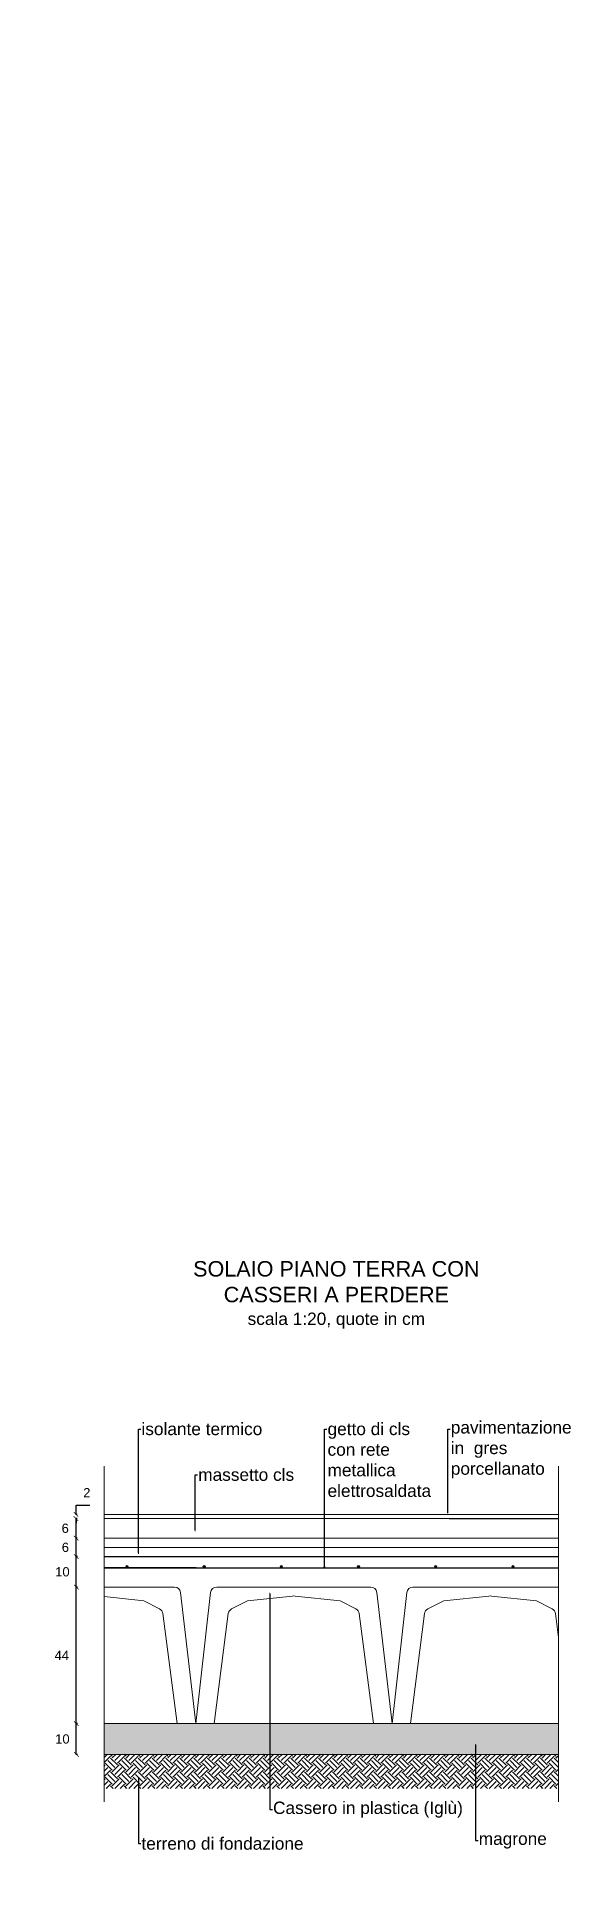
# Model space of a CAD drawing. Header units: millimetres. Extents: x 1415 to 3549, y 2194 to 4677.
# Drawn here: x 1769.38 to 1771.1, y 2310.04 to 2316.05 of the extents above; entities that cross this region are included whole.
import ezdxf
from ezdxf import colors
from ezdxf.entities.mleader import LeaderData, LeaderLine
from ezdxf.math import Vec2, Vec3

# ---------------------------------------------------------------- set-up
doc = ezdxf.new("R2010")
doc.units = ezdxf.units.MM
doc.linetypes.add('ACAD_ISO02W100', pattern=[15, 12, -3])
doc.linetypes.add('DASHDOT', pattern=[1, 0.5, -0.25, 0, -0.25])
doc.layers.get('0').update_dxf_attribs({"plot": 0})
doc.layers.add('AU_01_Struttura', color=1, linetype='Continuous')
doc.layers.add('trasferimento', color=252, linetype='Continuous')
for name, color, linetype, lineweight in [('Layer4', 7, 'Continuous', 15), ('quote', 252, 'Continuous', 5), ('sezione', 18, 'ACAD_ISO02W100', 20)]:
    doc.layers.add(name, color=color, linetype=linetype, lineweight=lineweight)
doc.layers.add('retini', color=7, linetype='DASHDOT', lineweight=9, true_color=0x636466)
doc.styles.get("Standard").update_dxf_attribs({"font": 'arial.ttf'})
doc.linetypes.add('ISOLAMENTO', pattern='A,0.00254,-2.54,[134,ltypeshp.shx,S=2.54,R=0,X=-2.54,Y=0],-5.08,[134,ltypeshp.shx,S=2.54,R=180,X=2.54,Y=0],-2.54', length=10.16254)
doc.dimstyles.new('quote c.a 1 sezione setti', dxfattribs={"dimtxt": 0.03, "dimasz": 0.015, "dimexe": 0.0005, "dimexo": 0.0015, "dimgap": 0.025, "dimtad": 2, "dimtih": 1, "dimtoh": 1, "dimdec": 0, "dimlfac": 100, "dimzin": 0, "dimdsep": 46, "dimtxsty": 'Standard', "dimblk": 'ARCHTICK', "dimcen": 0, "dimclre": 252, "dimadec": 0, "dimazin": 2, "dimtfac": 1, "dimtdec": 0, "dimtofl": 0, "dimtmove": 0, "dimatfit": 3, "dimfxl": 0.0035, "dimfxlon": 1, "dimtolj": 1, "dimtzin": 0, "dimarcsym": 0})

msp = doc.modelspace()

# ---------------------------------------------------------------- texts
at = {"layer": 'Layer4', "insert": (1769.7313, 2312.0898), "char_height": 0.0351, "width": 1.226372, "attachment_point": 1}
msp.add_mtext('\\pxqc;{\\H1.4245x;SOLAIO PIANO TERRA CON CASSERI A PERDERE\\P\\H0.8x;scala 1:20, quote in cm}', dxfattribs=at)

# ---------------------------------------------------------------- blocks, each defined once
blk = doc.blocks.new('_ArchTick')
at = {"color": 0, "linetype": 'ByBlock', "const_width": 0.15}
blk.add_lwpolyline([(-0.5, -0.5), (0.5, 0.5)], dxfattribs=at)
blk = doc.blocks.new('*D286')
at = {"layer": 'Defpoints', "color": 0, "transparency": 16777216}
for p in [(1769.5025, 2311.0349), (1769.5928, 2311.0349), (1769.5928, 2310.5933)]:
    blk.add_point(p, dxfattribs=at)
at = {"layer": 'quote', "color": 252, "lineweight": -2, "transparency": 16777216}
for p, q in [((1769.506, 2311.0349), (1769.502, 2311.0349)), ((1769.506, 2310.5933), (1769.502, 2310.5933))]:
    blk.add_line(p, q, dxfattribs=at)
at = {"layer": 'quote', "color": 0, "linetype": 'Continuous', "lineweight": -2, "transparency": 16777216}
blk.add_line((1769.5025, 2310.5933), (1769.5025, 2311.0349), dxfattribs=at)
at = {"layer": 'quote', "color": 0, "lineweight": -2, "transparency": 16777216, "xscale": 0.015, "yscale": 0.015, "zscale": 0.015}
for p, rotation in [((1769.5025, 2311.0349), 90), ((1769.5025, 2310.5933), 270)]:
    blk.add_blockref('_ArchTick', p, dxfattribs=dict(at, rotation=rotation))
at = {"layer": 'quote', "color": 0, "transparency": 16777216, "insert": (1769.4555, 2310.8141), "char_height": 0.03, "attachment_point": 5}
blk.add_mtext('\\A1;44', dxfattribs=at)
blk = doc.blocks.new('*D287')
at = {"layer": 'Defpoints', "color": 0, "transparency": 16777216}
for p in [(1769.5025, 2310.5933), (1769.5928, 2310.5933), (1769.5928, 2310.4933)]:
    blk.add_point(p, dxfattribs=at)
at = {"layer": 'quote', "color": 252, "lineweight": -2, "transparency": 16777216}
for p, q in [((1769.506, 2310.5933), (1769.502, 2310.5933)), ((1769.506, 2310.4933), (1769.502, 2310.4933))]:
    blk.add_line(p, q, dxfattribs=at)
at = {"layer": 'quote', "color": 0, "linetype": 'Continuous', "lineweight": -2, "transparency": 16777216}
blk.add_line((1769.5025, 2310.4933), (1769.5025, 2310.5933), dxfattribs=at)
at = {"layer": 'quote', "color": 0, "lineweight": -2, "transparency": 16777216, "xscale": 0.015, "yscale": 0.015, "zscale": 0.015}
for p, rotation in [((1769.5025, 2310.5933), 90), ((1769.5025, 2310.4933), 270)]:
    blk.add_blockref('_ArchTick', p, dxfattribs=dict(at, rotation=rotation))
at = {"layer": 'quote', "color": 0, "transparency": 16777216, "insert": (1769.4575, 2310.5433), "char_height": 0.03, "attachment_point": 5}
blk.add_mtext('\\A1;10', dxfattribs=at)
blk = doc.blocks.new('*D288')
at = {"layer": 'Defpoints', "color": 0, "transparency": 16777216}
for p in [(1769.5025, 2311.1333), (1769.5928, 2311.1333), (1769.5928, 2311.0349)]:
    blk.add_point(p, dxfattribs=at)
at = {"layer": 'quote', "color": 252, "lineweight": -2, "transparency": 16777216}
for p, q in [((1769.506, 2311.1333), (1769.502, 2311.1333)), ((1769.506, 2311.0349), (1769.502, 2311.0349))]:
    blk.add_line(p, q, dxfattribs=at)
at = {"layer": 'quote', "color": 0, "linetype": 'Continuous', "lineweight": -2, "transparency": 16777216}
blk.add_line((1769.5025, 2311.0349), (1769.5025, 2311.1333), dxfattribs=at)
at = {"layer": 'quote', "color": 0, "lineweight": -2, "transparency": 16777216, "xscale": 0.015, "yscale": 0.015, "zscale": 0.015}
for p, rotation in [((1769.5025, 2311.1333), 90), ((1769.5025, 2311.0349), 270)]:
    blk.add_blockref('_ArchTick', p, dxfattribs=dict(at, rotation=rotation))
at = {"layer": 'quote', "color": 0, "transparency": 16777216, "insert": (1769.4575, 2311.0841), "char_height": 0.03, "attachment_point": 5}
blk.add_mtext('\\A1;10', dxfattribs=at)
blk = doc.blocks.new('*D289')
at = {"layer": 'Defpoints', "color": 0, "transparency": 16777216}
for p in [(1769.502, 2311.1933), (1769.5928, 2311.1933), (1769.5928, 2311.1333)]:
    blk.add_point(p, dxfattribs=at)
at = {"layer": 'quote', "color": 252, "lineweight": -2, "transparency": 16777216}
for p, q in [((1769.5055, 2311.1933), (1769.5015, 2311.1933)), ((1769.5055, 2311.1333), (1769.5015, 2311.1333))]:
    blk.add_line(p, q, dxfattribs=at)
at = {"layer": 'quote', "color": 0, "linetype": 'Continuous', "lineweight": -2, "transparency": 16777216}
blk.add_line((1769.502, 2311.1333), (1769.502, 2311.1933), dxfattribs=at)
at = {"layer": 'quote', "color": 0, "lineweight": -2, "transparency": 16777216, "xscale": 0.015, "yscale": 0.015, "zscale": 0.015}
for p, rotation in [((1769.502, 2311.1933), 90), ((1769.502, 2311.1333), 270)]:
    blk.add_blockref('_ArchTick', p, dxfattribs=dict(at, rotation=rotation))
at = {"layer": 'quote', "color": 0, "transparency": 16777216, "insert": (1769.4671, 2311.1633), "char_height": 0.03, "attachment_point": 5}
blk.add_mtext('\\A1;6', dxfattribs=at)
blk = doc.blocks.new('*D290')
at = {"layer": 'Defpoints', "color": 0, "transparency": 16777216}
for p in [(1769.5928, 2311.2702), (1769.5015, 2311.2567), (1769.5928, 2311.2567)]:
    blk.add_point(p, dxfattribs=at)
at = {"layer": 'quote', "color": 252, "lineweight": -2, "transparency": 16777216}
for p, q in [((1769.505, 2311.2702), (1769.501, 2311.2702)), ((1769.505, 2311.2567), (1769.501, 2311.2567))]:
    blk.add_line(p, q, dxfattribs=at)
at = {"layer": 'quote', "color": 0, "linetype": 'Continuous', "lineweight": -2, "transparency": 16777216}
for p, q in [((1769.5015, 2311.2702), (1769.5015, 2311.3002)), ((1769.5015, 2311.3002), (1769.5464, 2311.3002)), ((1769.5015, 2311.2567), (1769.5015, 2311.2417))]:
    blk.add_line(p, q, dxfattribs=at)
at = {"layer": 'quote', "color": 0, "lineweight": -2, "transparency": 16777216, "xscale": 0.015, "yscale": 0.015, "zscale": 0.015}
for p, rotation in [((1769.5015, 2311.2702), 270), ((1769.5015, 2311.2567), 90)]:
    blk.add_blockref('_ArchTick', p, dxfattribs=dict(at, rotation=rotation))
at = {"layer": 'quote', "color": 0, "transparency": 16777216, "insert": (1769.5365, 2311.3403), "char_height": 0.03, "attachment_point": 5}
blk.add_mtext('\\A1;2', dxfattribs=at)
blk = doc.blocks.new('*D291')
at = {"layer": 'Defpoints', "color": 0, "transparency": 16777216}
for p in [(1769.5015, 2311.2567), (1769.5928, 2311.2567), (1769.5923, 2311.1933)]:
    blk.add_point(p, dxfattribs=at)
at = {"layer": 'quote', "color": 252, "lineweight": -2, "transparency": 16777216}
for p, q in [((1769.505, 2311.2567), (1769.501, 2311.2567)), ((1769.505, 2311.1933), (1769.501, 2311.1933))]:
    blk.add_line(p, q, dxfattribs=at)
at = {"layer": 'quote', "color": 0, "linetype": 'Continuous', "lineweight": -2, "transparency": 16777216}
blk.add_line((1769.5015, 2311.1933), (1769.5015, 2311.2567), dxfattribs=at)
at = {"layer": 'quote', "color": 0, "lineweight": -2, "transparency": 16777216, "xscale": 0.015, "yscale": 0.015, "zscale": 0.015}
for p, rotation in [((1769.5015, 2311.2567), 90), ((1769.5015, 2311.1933), 270)]:
    blk.add_blockref('_ArchTick', p, dxfattribs=dict(at, rotation=rotation))
at = {"layer": 'quote', "color": 0, "transparency": 16777216, "insert": (1769.4666, 2311.225), "char_height": 0.03, "attachment_point": 5}
blk.add_mtext('\\A1;6', dxfattribs=at)
blk = doc.blocks.new('*U1418')
at = {"layer": 'Layer4'}
h = blk.add_hatch(color=1, dxfattribs=at)
h.dxf.hatch_style = 1
h.paths.add_polyline_path([(0.004, 0, 1), (-0.004, 0, 1)])
at = {"layer": 'Layer4', "color": 1}
blk.add_circle((0, 0), 0.004, dxfattribs=at)
blk = doc.blocks.new('*U1419')
at = {"layer": 'retini', "color": 0, "linetype": 'ByBlock', "lineweight": -2, "transparency": 16777216}
for p in [(0, 0), (0.25, 0), (0.5, 0), (0.75, 0), (1, 0), (1.25, 0)]:
    blk.add_blockref('*U1418', p, dxfattribs=at)

# ---------------------------------------------------------------- dimensions: what is measured, and where the dimension line sits
at = {"layer": 'quote'}
dim = msp.add_linear_dim(base=(1769.5015, 2311.2567), p1=(1769.5928, 2311.2702), p2=(1769.5928, 2311.2567), angle=90, text='2', dimstyle='quote c.a 1 sezione setti', dxfattribs=at)
dim.commit()
dim.dimension.update_dxf_attribs({"geometry": '*D290', "text_midpoint": (1769.5365, 2311.3002), "dimtype": 160})
for base, p1, p2, picture, middle in [((1769.5015, 2311.2567), (1769.5923, 2311.1933), (1769.5928, 2311.2567), '*D291', (1769.5015, 2311.225)), ((1769.502, 2311.1933), (1769.5928, 2311.1333), (1769.5928, 2311.1933), '*D289', (1769.502, 2311.1633))]:
    dim = msp.add_linear_dim(base=base, p1=p1, p2=p2, angle=90, dimstyle='quote c.a 1 sezione setti', dxfattribs=at)
    dim.commit()
    dim.dimension.update_dxf_attribs({"geometry": picture, "text_midpoint": middle, "dimtype": 160})
for base, p1, p2, picture, middle in [((1769.5025, 2311.1333), (1769.5928, 2311.0349), (1769.5928, 2311.1333), '*D288', (1769.4575, 2311.0841)), ((1769.5025, 2311.0349), (1769.5928, 2310.5933), (1769.5928, 2311.0349), '*D286', (1769.4555, 2310.8141)), ((1769.5025, 2310.5933), (1769.5928, 2310.4933), (1769.5928, 2310.5933), '*D287', (1769.4575, 2310.5433))]:
    dim = msp.add_linear_dim(base=base, p1=p1, p2=p2, angle=90, dimstyle='quote c.a 1 sezione setti', dxfattribs=at)
    dim.commit()
    dim.dimension.update_dxf_attribs({"geometry": picture, "text_midpoint": middle})

# ---------------------------------------------------------------- hatches: boundary and pattern name
at = {"layer": 'Layer4'}
h = msp.add_hatch(dxfattribs=at)
h.set_pattern_fill('ANGLE', color=0)
h.set_pattern_definition([(0, (-0.4574, 0), (0, 6.985), [5.08, -1.905]), (90, (-0.4574, 0), (-6.985, 4e-16), [5.08, -1.905])])
h.paths.add_polyline_path([(1769.4622, 2316.0502), (1769.3756, 2316.0502), (1769.4622, 2315.9002)])
at = {"layer": 'trasferimento'}
h = msp.add_hatch(dxfattribs=at)
h.set_pattern_fill('AR-CONC', color=256, scale=0.0002, style=0)
h.set_pattern_definition([(50, (1678.87216, 2436.77221), (0.036436934, -0.003187817), [0.00381, -0.04191]), (355, (1678.87216, 2436.77221), (-0.007048565, 0.038211329), [0.003048, -0.033528]), (100.451, (1678.875198, 2436.771946), (0.0293885, 0.0350233376), [0.003238, -0.035618]), (46.1842, (1678.87216, 2436.78237), (0.054215808, -0.008408466), [0.005715, -0.062865]), (96.6356, (1678.87668, 2436.78167), (0.047480847, 0.049485111), [0.004857, -0.053427]), (351.184, (1678.87216, 2436.78237), (0.047480921, 0.049485024), [0.004572, -0.050292]), (21, (1678.87724, 2436.77983), (0.030322976, -0.0204531037), [0.00381, -0.04191]), (326, (1678.87724, 2436.77983), (0.012360406, 0.036837593), [0.003048, -0.033528]), (71.4514, (1678.879768, 2436.778127), (0.042683298, 0.0163845715), [0.003238, -0.035618]), (37.5, (1678.872161, 2436.772211), (0.0006177207, 0.0169110078), [0, -0.0331216, 0, -0.034036, 0, -0.033655]), (7.5, (1678.872161, 2436.772211), (0.0133639325, 0.020036115), [0, -0.0194056, 0, -0.0323596, 0, -0.012827]), (327.5, (1678.860833, 2436.772211), (0.027118119, -0.0011457488), [0, -0.0127, 0, -0.039624, 0, -0.052578]), (317.5, (1678.855753, 2436.772211), (0.0296258363, 0.0050852982), [0, -0.01651, 0, -0.0263144, 0, -0.037338])])
h.paths.add_polyline_path([(1771.0641, 2310.5933), (1769.5928, 2310.5933), (1769.5928, 2310.4933), (1771.0641, 2310.4933)])
h = msp.add_hatch(dxfattribs=at)
h.set_pattern_fill('EARTH', color=256, scale=0.005, angle=45, style=0)
h.set_pattern_definition([(45, (1680.641267, 2436.77221), (4e-18, 0.0449012806), [0.03175, -0.03175]), (45, (1680.632848, 2436.78063), (4e-18, 0.0449012806), [0.03175, -0.03175]), (45, (1680.62443, 2436.78905), (4e-18, 0.0449012806), [0.03175, -0.03175]), (135, (1680.62443, 2436.794662), (-0.0449012806, 4e-18), [0.03175, -0.03175]), (135, (1680.632848, 2436.80308), (-0.0449012806, 4e-18), [0.03175, -0.03175]), (135, (1680.641267, 2436.8115), (-0.0449012806, 4e-18), [0.03175, -0.03175])])
h.paths.add_polyline_path([(1771.0641, 2310.3835), (1769.5928, 2310.3835), (1769.5928, 2310.4933), (1771.0641, 2310.4933)])

# ---------------------------------------------------------------- linework, layer by layer
at = {"layer": 'AU_01_Struttura'}
msp.add_line((1770.7099, 2311.2567), (1770.8962, 2311.2567), dxfattribs=at)
at = {"layer": 'Layer4'}
for p, q in [((1769.5928, 2311.2702), (1771.0641, 2311.2702)), ((1771.0641, 2311.2567), (1769.5928, 2311.2567)), ((1769.5928, 2311.1933), (1771.0641, 2311.1933)), ((1771.0641, 2310.5933), (1769.5928, 2310.5933)), ((1771.0641, 2310.4933), (1769.5928, 2310.4933))]:
    msp.add_line(p, q, dxfattribs=at)
at = {"layer": 'Layer4', "color": 1, "lineweight": 30}
for p, q in [((1769.5925, 2311.097), (1769.8147, 2311.097)), ((1769.8147, 2311.097), (1770.6267, 2311.097)), ((1770.6267, 2311.097), (1771.0641, 2311.097))]:
    msp.add_line(p, q, dxfattribs=at)
at = {"layer": 'Layer4'}
msp.add_lwpolyline([(1769.7034, 2311.1426), (1769.7034, 2311.4053)], dxfattribs=at)
at = {"layer": 'Layer4', "color": 1, "lineweight": 30}
msp.add_lwpolyline([(1769.8903, 2311.097), (1769.5925, 2311.097)], dxfattribs=at)
msp.add_lwpolyline([(1770.3045, 2311.1001, 1), (1770.3075, 2311.1001, 1)], format="xyb", close=True, dxfattribs=at)
at = {"layer": 'Layer4', "color": 0}
msp.add_lwpolyline([(1769.5928, 2311.0349), (1769.8205, 2311.0349)], dxfattribs=at)
for points in [[(1769.8893, 2310.5933), (1769.8403, 2311.0175, 0.376581), (1769.8205, 2311.0349), (1769.8205, 2311.0349)], [(1769.8893, 2310.5933), (1769.9373, 2311.0174, -0.377298), (1769.9571, 2311.0349), (1770.456, 2311.0349), (1770.456, 2311.0349, -0.376581), (1770.4759, 2311.0175), (1770.5248, 2310.5933)], [(1770.5248, 2310.5933), (1770.5729, 2311.0174, -0.377298), (1770.5927, 2311.0349), (1771.0641, 2311.0349)], [(1769.5928, 2311.0041), (1769.721, 2310.9906), (1769.7723, 2310.964, -0.245361), (1769.783, 2310.9489), (1769.8288, 2310.5933)], [(1769.9488, 2310.5933), (1769.9946, 2310.9489, -0.245361), (1770.0052, 2310.964), (1770.0566, 2310.9906), (1770.2022, 2311.0059, -0.109284), (1770.2109, 2311.0059), (1770.3566, 2310.9906), (1770.4079, 2310.964, -0.245361), (1770.4185, 2310.9489), (1770.4643, 2310.5933)], [(1770.5843, 2310.5933), (1770.6301, 2310.9489, -0.245361), (1770.6408, 2310.964), (1770.6921, 2310.9906), (1770.8378, 2311.0059, -0.109284), (1770.8464, 2311.0059), (1770.9921, 2310.9906), (1771.0435, 2310.964, -0.245361), (1771.0541, 2310.9489), (1771.0641, 2310.8715)]]:
    msp.add_lwpolyline(points, format="xyb", dxfattribs=at)
at = {"layer": 'retini', "color": 251, "linetype": 'ISOLAMENTO', "ltscale": 0.15, "true_color": 0x636466}
msp.add_lwpolyline([(1769.5928, 2311.1633), (1769.5928, 2311.1633), (1769.5928, 2311.1633), (1771.0641, 2311.1633)], dxfattribs=at)
at = {"layer": 'sezione', "ltscale": 0.2}
for points in [[(1769.5928, 2310.3403), (1769.5928, 2311.4263)], [(1771.0641, 2310.3403), (1771.0641, 2311.4263)]]:
    msp.add_lwpolyline(points, dxfattribs=at)
at = {"layer": 'trasferimento'}
for p, q in [((1770.8962, 2311.2567), (1771.0641, 2311.2567)), ((1769.5928, 2311.1333), (1771.0641, 2311.1333))]:
    msp.add_line(p, q, dxfattribs=at)

# ---------------------------------------------------------------- block references
at = {"layer": 'retini'}
msp.add_blockref('*U1419', (1769.6663, 2311.101), dxfattribs=at)

msp.set_redraw_order([(e.dxf.handle, doc.entitydb.next_handle()) for e in msp.query("TEXT MTEXT ATTDEF DIMENSION ARC_DIMENSION")])  # texts and dimensions are drawn at this point

# ---------------------------------------------------------------- leaders
at = {"layer": 'Layer4', "color": 251, "true_color": 0x636466}
ml = msp.add_multileader_mtext('Standard', dxfattribs=at)
ml.set_content('isolante termico ', color=(99, 100, 102))
ml.set_leader_properties()
ml.build(insert=Vec2(0, 0))
ml.multileader.update_dxf_attribs({"dogleg_length": 0.008, "arrow_head_size": 0.004})
ctx = ml.context
ctx.base_point, ctx.char_height, ctx.arrow_head_size, ctx.landing_gap_size, ctx.plane_origin = Vec3(1769.7114, 2311.5463), 0.04, 0.004, 0.002, Vec3(1769.9036, 2311.333)
notes = []
notes.append((ctx, [(1, (1, 1, 0), (1769.7034, 2311.5463), (1, 0), 0.008, [(4, [(1769.7034, 2311.1426)], 0, [])])]))
ctx.mtext.insert, ctx.mtext.flow_direction = Vec3(1769.7134, 2311.5666), 5
ml = msp.add_multileader_mtext('Standard', dxfattribs=at)
ml.set_content('getto di cls con rete metallica elettrosaldata', color=(99, 100, 102))
ml.set_leader_properties()
ml.build(insert=Vec2(0, 0))
ml.multileader.update_dxf_attribs({"dogleg_length": 0.008, "arrow_head_size": 0.004})
ctx = ml.context
ctx.base_point, ctx.char_height, ctx.arrow_head_size, ctx.landing_gap_size, ctx.plane_origin = Vec3(1770.314, 2311.5463), 0.04, 0.004, 0.002, Vec3(1770.5062, 2311.4044)
notes.append((ctx, [(1, (1, 1, 0), (1770.306, 2311.5463), (1, 0), 0.008, [(4, [(1770.306, 2311.097)], 0, [])])]))
ctx.mtext.insert, ctx.mtext.width, ctx.mtext.flow_direction = Vec3(1770.316, 2311.5666), 0.277744, 5
ml = msp.add_multileader_mtext('Standard', dxfattribs=at)
ml.set_content('pavimentazione in{\\H2x; }gres porcellanato', color=(99, 100, 102))
ml.set_leader_properties()
ml.build(insert=Vec2(0, 0))
ml.multileader.update_dxf_attribs({"dogleg_length": 0.008, "arrow_head_size": 0.004})
ctx = ml.context
ctx.base_point, ctx.char_height, ctx.arrow_head_size, ctx.landing_gap_size, ctx.plane_origin = Vec3(1770.713, 2311.5463), 0.04, 0.004, 0.002, Vec3(1770.9052, 2311.4606)
notes.append((ctx, [(1, (1, 1, 0), (1770.705, 2311.5463), (1, 0), 0.008, [(4, [(1770.705, 2311.2702)], 0, [])])]))
ctx.mtext.insert, ctx.mtext.width, ctx.mtext.flow_direction = Vec3(1770.715, 2311.5718), 0.261391, 5
ml = msp.add_multileader_mtext('Standard', dxfattribs=at)
ml.set_content('massetto cls', color=(99, 100, 102))
ml.set_leader_properties()
ml.build(insert=Vec2(0, 0))
ml.multileader.update_dxf_attribs({"dogleg_length": 0.008, "arrow_head_size": 0.004})
ctx = ml.context
ctx.base_point, ctx.char_height, ctx.arrow_head_size, ctx.landing_gap_size, ctx.plane_origin = Vec3(1769.8953, 2311.3983), 0.04, 0.004, 0.002, Vec3(1770.0875, 2311.4044)
notes.append((ctx, [(1, (1, 1, 0), (1769.8873, 2311.3983), (1, 0), 0.008, [(4, [(1769.8873, 2311.214)], 0, [])])]))
ctx.mtext.insert, ctx.mtext.flow_direction = Vec3(1769.8973, 2311.4186), 5
ml = msp.add_multileader_mtext('Standard', dxfattribs=at)
ml.set_content('Cassero in plastica (Iglù)', color=(99, 100, 102))
ml.set_leader_properties()
ml.build(insert=Vec2(0, 0))
ml.multileader.update_dxf_attribs({"dogleg_length": 0.008, "arrow_head_size": 0.004})
ctx = ml.context
ctx.base_point, ctx.char_height, ctx.arrow_head_size, ctx.landing_gap_size, ctx.plane_origin = Vec3(1770.1374, 2310.3149), 0.04, 0.004, 0.002, Vec3(1770.3296, 2310.8079)
notes.append((ctx, [(1, (1, 1, 0), (1770.1294, 2310.3149), (1, 0), 0.008, [(4, [(1770.1291, 2311.0183)], 0, [])])]))
ctx.mtext.insert, ctx.mtext.flow_direction = Vec3(1770.1394, 2310.3407), 5
ml = msp.add_multileader_mtext('Standard', dxfattribs=at)
ml.set_content('magrone', color=(99, 100, 102))
ml.set_leader_properties()
ml.build(insert=Vec2(0, 0))
ml.multileader.update_dxf_attribs({"dogleg_length": 0.008, "arrow_head_size": 0.004})
ctx = ml.context
ctx.base_point, ctx.char_height, ctx.arrow_head_size, ctx.landing_gap_size, ctx.plane_origin = Vec3(1770.8036, 2310.2148), 0.04, 0.004, 0.002, Vec3(1770.9958, 2310.3391)
notes.append((ctx, [(1, (1, 1, 0), (1770.7956, 2310.2148), (1, 0), 0.008, [(4, [(1770.7956, 2310.5295)], 0, [])])]))
ctx.mtext.insert, ctx.mtext.flow_direction = Vec3(1770.8056, 2310.2407), 5
ml = msp.add_multileader_mtext('Standard', dxfattribs=at)
ml.set_content('terreno di fondazione', color=(99, 100, 102))
ml.set_leader_properties()
ml.build(insert=Vec2(0, 0))
ml.multileader.update_dxf_attribs({"dogleg_length": 0.008, "arrow_head_size": 0.004})
ctx = ml.context
ctx.base_point, ctx.char_height, ctx.arrow_head_size, ctx.landing_gap_size, ctx.plane_origin = Vec3(1769.7114, 2310.2048), 0.04, 0.004, 0.002, Vec3(1769.9036, 2310.2333)
notes.append((ctx, [(1, (1, 1, 0), (1769.7034, 2310.2048), (1, 0), 0.008, [(4, [(1769.7034, 2310.4237)], 0, [])])]))
ctx.mtext.insert, ctx.mtext.flow_direction = Vec3(1769.7134, 2310.2251), 5
for ctx, leaders in notes:
    for number, flags, end, landing, length, lines in leaders:
        leader = LeaderData()
        leader.index, (leader.has_last_leader_line, leader.has_dogleg_vector, leader.attachment_direction) = number, flags
        leader.last_leader_point, leader.dogleg_vector, leader.dogleg_length = Vec3(end), Vec3(landing), length
        for number, points, colour, breaks in lines:
            line = LeaderLine()
            line.index, line.vertices, line.color, line.breaks = number, Vec3.list(points), colors.encode_raw_color(colour), breaks
            leader.lines.append(line)
        ctx.leaders.append(leader)

doc.saveas('drawing.dxf')
